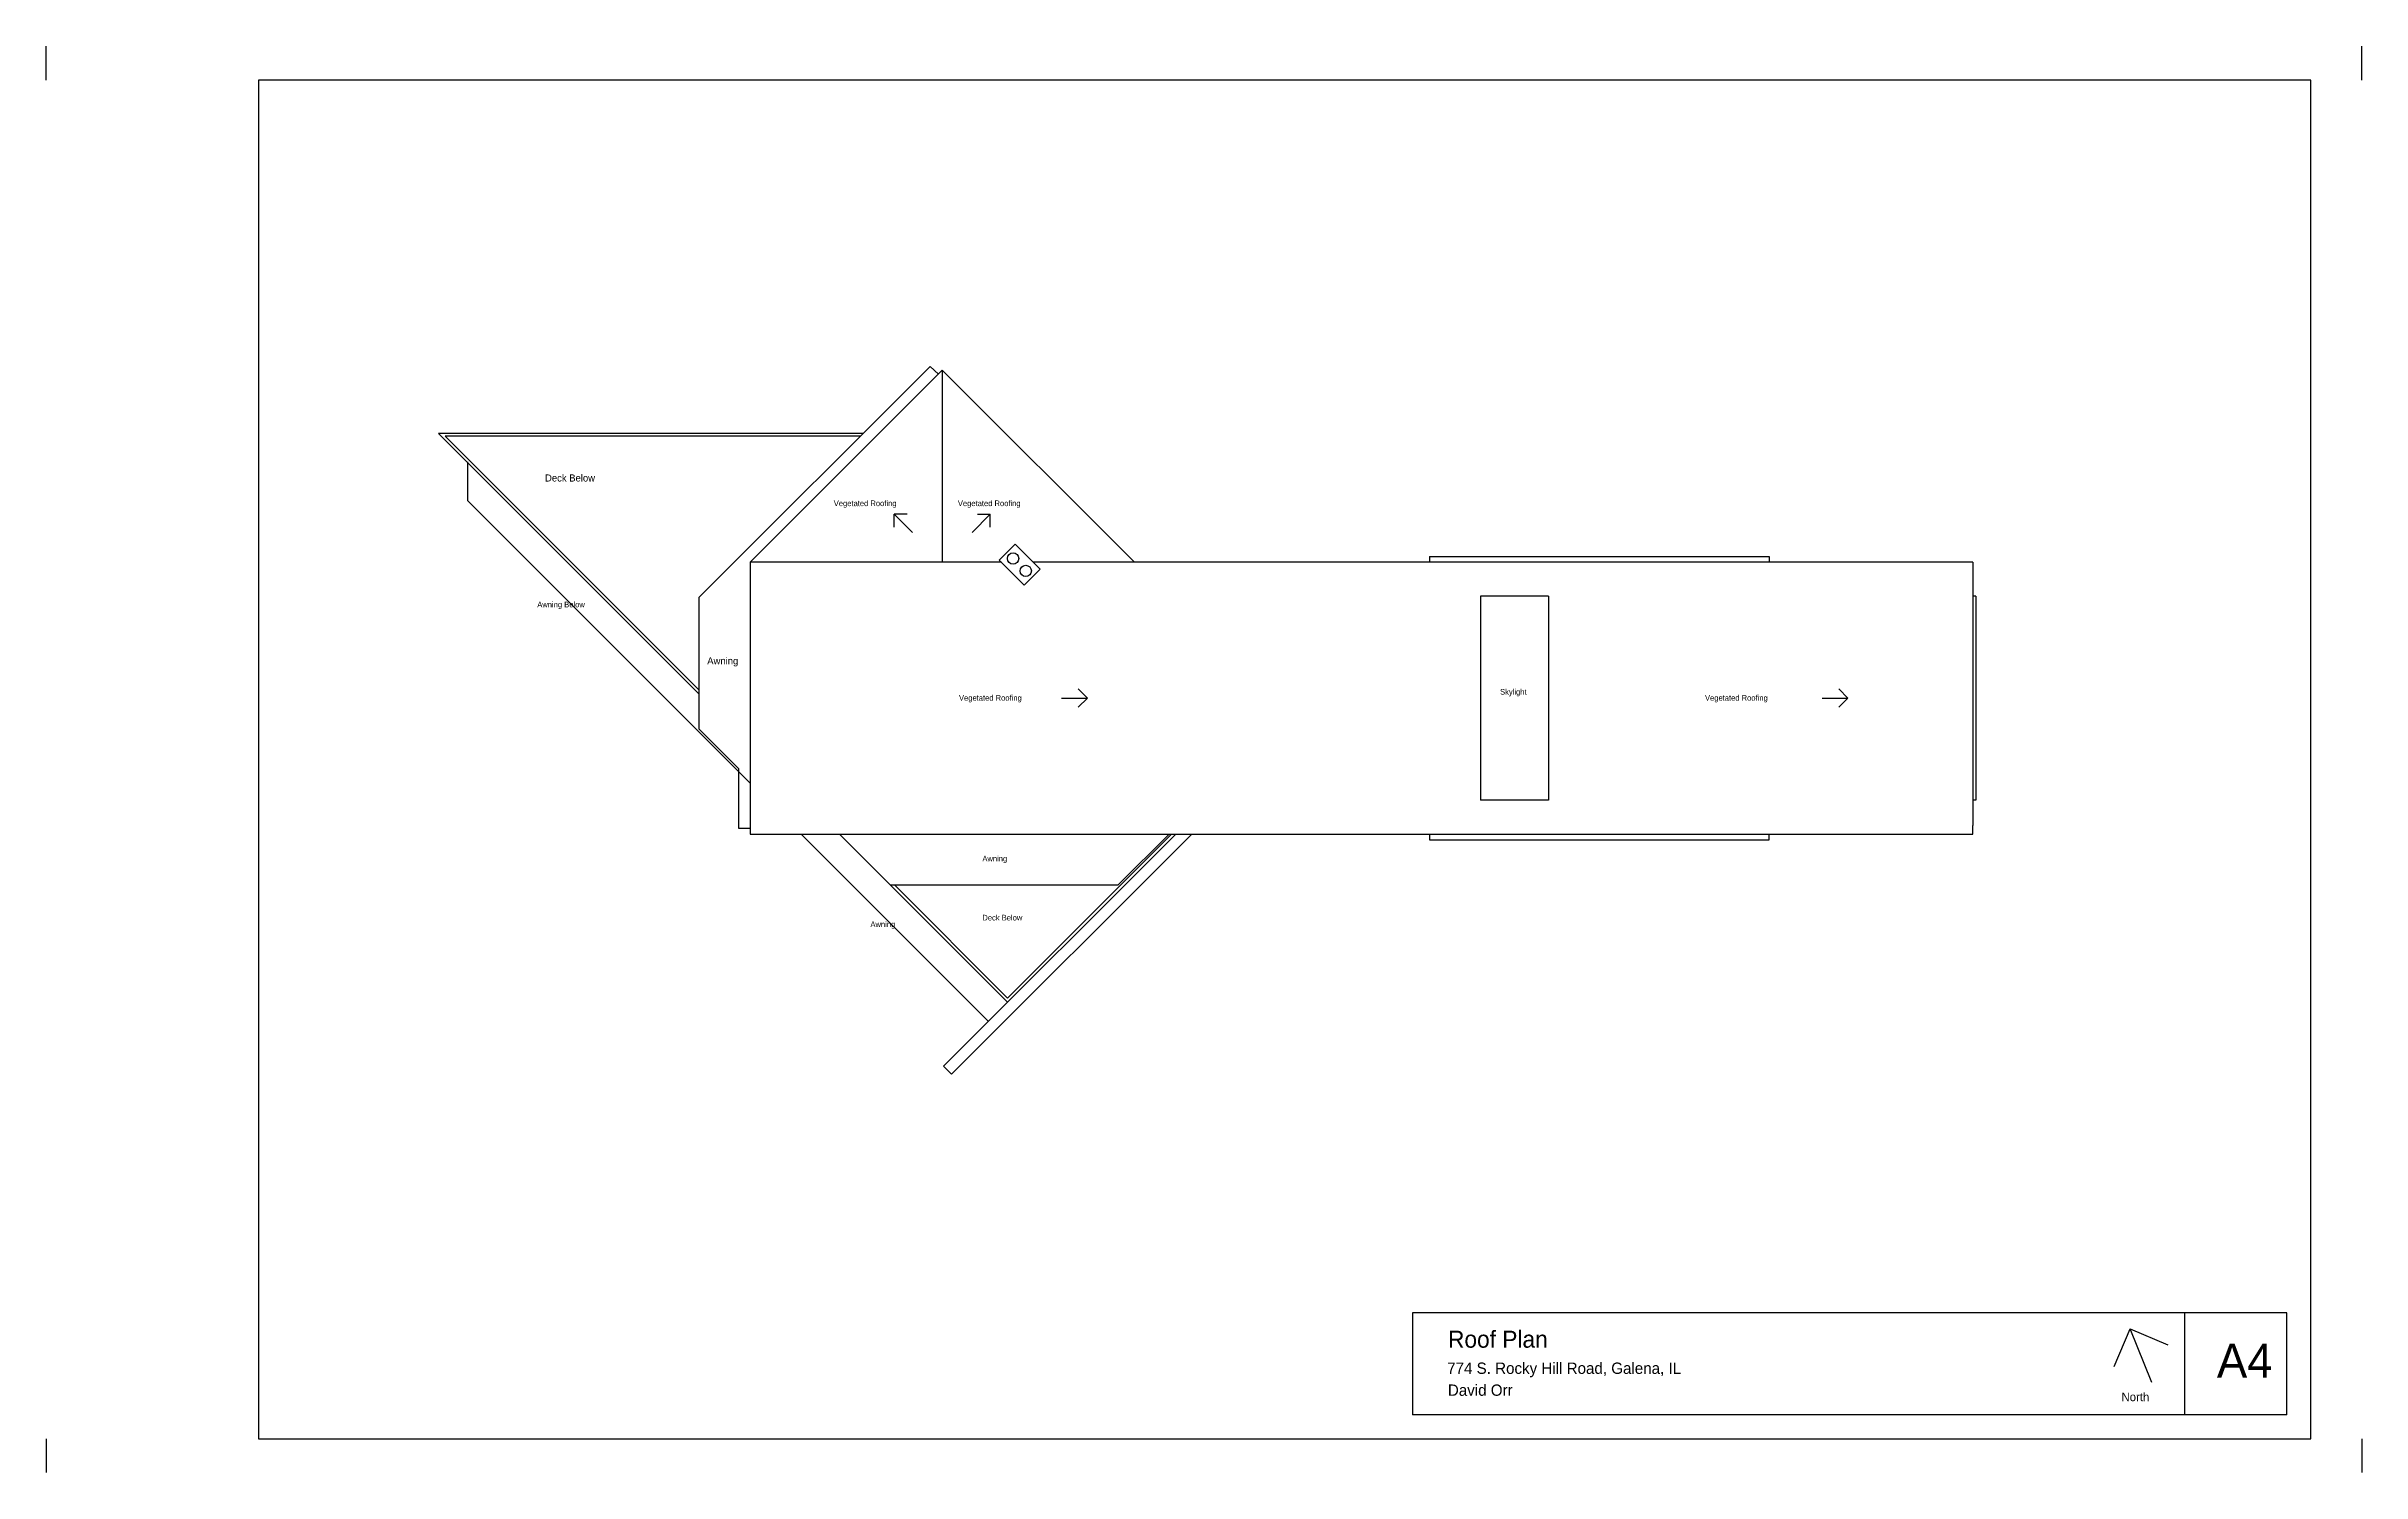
# Model space of a CAD drawing. Header units: inches. Extents: x -9330 to -4037, y -1744 to 4421.
# Drawn here: x -5673 to -4037, y 2093 to 3101 of the extents above; entities that cross this region are included whole.
import ezdxf

# ---------------------------------------------------------------- set-up
doc = ezdxf.new("R2010")
doc.units = ezdxf.units.IN
doc.header["$LTSCALE"] = 64
doc.header["$MEASUREMENT"] = 0
doc.linetypes.add('ACAD_ISO02W100', pattern=[15, 12, -3])
doc.layers.get('0').update_dxf_attribs({"color": 253})
for name, color, linetype in [('A-roof', 253, 'Continuous'), ('A-soffit', 251, 'ACAD_ISO02W100'), ('A-text', 254, 'Continuous'), ('A-walls', 7, 'Continuous'), ('border', 7, 'Continuous'), ('construction', 172, 'Continuous')]:
    doc.layers.add(name, color=color, linetype=linetype)

msp = doc.modelspace()

# ---------------------------------------------------------------- linework, layer by layer
for p, q in [((-4089.6, 2205.7), (-4707.4, 2205.7)), ((-4707.4, 2205.7), (-4707.4, 2133.7)), ((-4161.6, 2133.7), (-4161.6, 2205.7)), ((-4089.6, 2133.7), (-4089.6, 2205.7)), ((-4089.6, 2133.7), (-4707.4, 2133.7))]:
    msp.add_line(p, q)
at = {"layer": 'A-roof'}
for p, q in [((-5039.6, 2871.9), (-5039.6, 2736.1)), ((-5375.1, 2807), (-5375.1, 2779.9)), ((-5175.3, 2580.1), (-5375.1, 2779.9)), ((-5060.6, 2757.2), (-5073.5, 2770.1)), ((-5073.5, 2760.9), (-5073.5, 2770.1)), ((-5064.4, 2770.1), (-5073.5, 2770.1)), ((-5018.5, 2757.2), (-5005.6, 2770.1)), ((-5014.7, 2770.1), (-5005.6, 2770.1)), ((-5005.6, 2760.9), (-5005.6, 2770.1)), ((-4611.3, 2712.1), (-4659.3, 2712.1)), ((-4659.3, 2712.1), (-4659.3, 2568.1)), ((-4611.3, 2712.1), (-4611.3, 2568.1)), ((-4955.2, 2640.1), (-4937, 2640.1)), ((-4943.4, 2646.6), (-4937, 2640.1)), ((-4943.4, 2633.7), (-4937, 2640.1)), ((-4417.9, 2640.1), (-4399.7, 2640.1)), ((-4406.1, 2646.6), (-4399.7, 2640.1)), ((-4406.1, 2633.7), (-4399.7, 2640.1)), ((-4611.3, 2568.1), (-4659.3, 2568.1))]:
    msp.add_line(p, q, dxfattribs=at)
at = {"layer": 'A-roof', "color": 251}
for p, q in [((-4695.3, 2740.1), (-4455.3, 2740.1)), ((-4695.3, 2540.1), (-4455.3, 2540.1))]:
    msp.add_line(p, q, dxfattribs=at)
at = {"layer": 'A-roof', "color": 253}
for p in [(-4879.3, 2544.1), (-5076.2, 2508.1)]:
    msp.add_line(p, (-4915.3, 2508.1), dxfattribs=at)
at = {"layer": 'A-soffit', "color": 251}
for p, q in [((-4695.3, 2740.1), (-4695.3, 2736.1)), ((-4455.3, 2740.1), (-4455.3, 2736.1)), ((-4695.3, 2544.1), (-4695.3, 2540.1)), ((-4455.3, 2540.1), (-4455.3, 2544.1))]:
    msp.add_line(p, q, dxfattribs=at)
at = {"layer": 'A-walls', "color": 253}
for p, q in [((-5048, 2874.6), (-5211.3, 2711.5)), ((-5042.3, 2869), (-5048, 2874.6)), ((-5211.3, 2618.1), (-5211.3, 2711.5)), ((-5183.3, 2590.1), (-5211.3, 2618.1)), ((-5183.3, 2548.1), (-5183.3, 2590.1)), ((-5175.3, 2548.1), (-5183.3, 2548.1)), ((-4993.4, 2425.3), (-5112.2, 2544.1)), ((-5038.7, 2380.1), (-4874.6, 2544.1)), ((-4863.3, 2544.1), (-5033, 2374.4)), ((-4993.4, 2428.2), (-4877.5, 2544.1)), ((-4993.4, 2428.2), (-5073.4, 2508.1)), ((-5038.7, 2380.1), (-5033, 2374.4))]:
    msp.add_line(p, q, dxfattribs=at)
at = {"layer": 'A-walls'}
for p, q in [((-5039.6, 2871.9), (-5175.3, 2736.1)), ((-5039.6, 2871.9), (-4903.8, 2736.1)), ((-4988.1, 2749), (-4999.4, 2737.7)), ((-4988.1, 2749), (-4970.4, 2731.3)), ((-5175.3, 2736.1), (-5175.3, 2544.1)), ((-4997.8, 2736.1), (-5175.3, 2736.1)), ((-4981.7, 2720), (-4999.4, 2737.7)), ((-4695.3, 2736.1), (-4975.2, 2736.1)), ((-4311.3, 2736.1), (-4695.3, 2736.1)), ((-4311.3, 2736.1), (-4311.3, 2550.1)), ((-4970.4, 2731.3), (-4981.7, 2720)), ((-5175.3, 2544.1), (-4695.3, 2544.1)), ((-4695.3, 2544.1), (-4311.3, 2544.1)), ((-4311.3, 2544.1), (-4311.3, 2550.1))]:
    msp.add_line(p, q, dxfattribs=at)
at = {"layer": 'A-walls', "color": 252}
for p, q in [((-5211.3, 2643), (-5395.5, 2827.2)), ((-5095.4, 2827.2), (-5395.5, 2827.2)), ((-5211.3, 2645.8), (-5390.7, 2825.2)), ((-5097.4, 2825.2), (-5390.7, 2825.2)), ((-5139.3, 2544.1), (-5007, 2411.8))]:
    msp.add_line(p, q, dxfattribs=at)
at = {"layer": 'A-walls', "color": 251}
for p, q in [((-4309.3, 2712.1), (-4311.3, 2712.1)), ((-4309.3, 2712.1), (-4309.3, 2568.1)), ((-4309.3, 2568.1), (-4311.3, 2568.1))]:
    msp.add_line(p, q, dxfattribs=at)
at = {"layer": 'A-walls'}
for centre in [(-4989.5, 2738.8), (-4980.6, 2730)]:
    msp.add_circle(centre, 4, dxfattribs=at)
at = {"layer": 'border'}
for p, q in [((-4211.4, 2167.9), (-4200.2, 2194.4)), ((-4211.4, 2167.9), (-4200.2, 2194.4)), ((-4200.2, 2194.4), (-4173.7, 2183.1)), ((-4184.9, 2156.6), (-4200.2, 2194.4)), ((-4200.2, 2194.4), (-4173.7, 2183.1)), ((-4184.9, 2156.6), (-4200.2, 2194.4))]:
    msp.add_line(p, q, dxfattribs=at)
msp.add_lwpolyline([(-5522.6, 3076.8), (-5522.6, 2116.8), (-4072.6, 2116.8), (-4072.6, 3076.8), (-5522.6, 3076.8)], close=True, dxfattribs=at)
at = {"layer": 'construction'}
for p, q in [((-5672.6, 3076.8), (-5672.6, 3100.8)), ((-4036.6, 3076.8), (-4036.6, 3100.8)), ((-5672.6, 2116.8), (-5672.6, 2092.8)), ((-4036.6, 2116.8), (-4036.6, 2092.8))]:
    msp.add_line(p, q, dxfattribs=at)

# ---------------------------------------------------------------- texts
at = {"layer": 'A-text', "color": 253}
for s, height, p in [('Deck Below', 5, (-5320.2, 2793.2)), ('Awning Below', 4, (-5325.7, 2704.3, 0)), ('Awning', 5, (-5205.6, 2664)), ('Awning', 4, (-5011.2, 2524.7)), ('Deck Below', 4, (-5011.2, 2483)), ('Awning', 4, (-5090.3, 2478.3))]:
    msp.add_text(s, height=height, dxfattribs=at).set_placement(p)
at = {"layer": 'A-text', "color": 7}
for s, p in [('Vegetated Roofing', (-5116.2, 2775.8)), ('Vegetated Roofing', (-5028.5, 2775.8)), ('Vegetated Roofing', (-5027.7, 2638.3)), ('Skylight', (-4645.4, 2642.6)), ('Vegetated Roofing', (-4500.6, 2638.3))]:
    msp.add_text(s, height=4, dxfattribs=at).set_placement(p)
at = {"layer": 'construction', "color": 7}
for s, height, p in [('Roof Plan', 12, (-4682.2, 2181.1, -15993.3)), ('A4', 24, (-4138.9, 2160, -15993.3)), ('774 S. Rocky Hill Road, Galena, IL', 8, (-4682.8, 2162.6, -15993.3)), ('David Orr', 8, (-4682.3, 2147.1, -15993.3)), ('North', 6, (-4206.3, 2143.3, -15993.3))]:
    msp.add_text(s, height=height, dxfattribs=at).set_placement(p)

doc.saveas('drawing.dxf')
